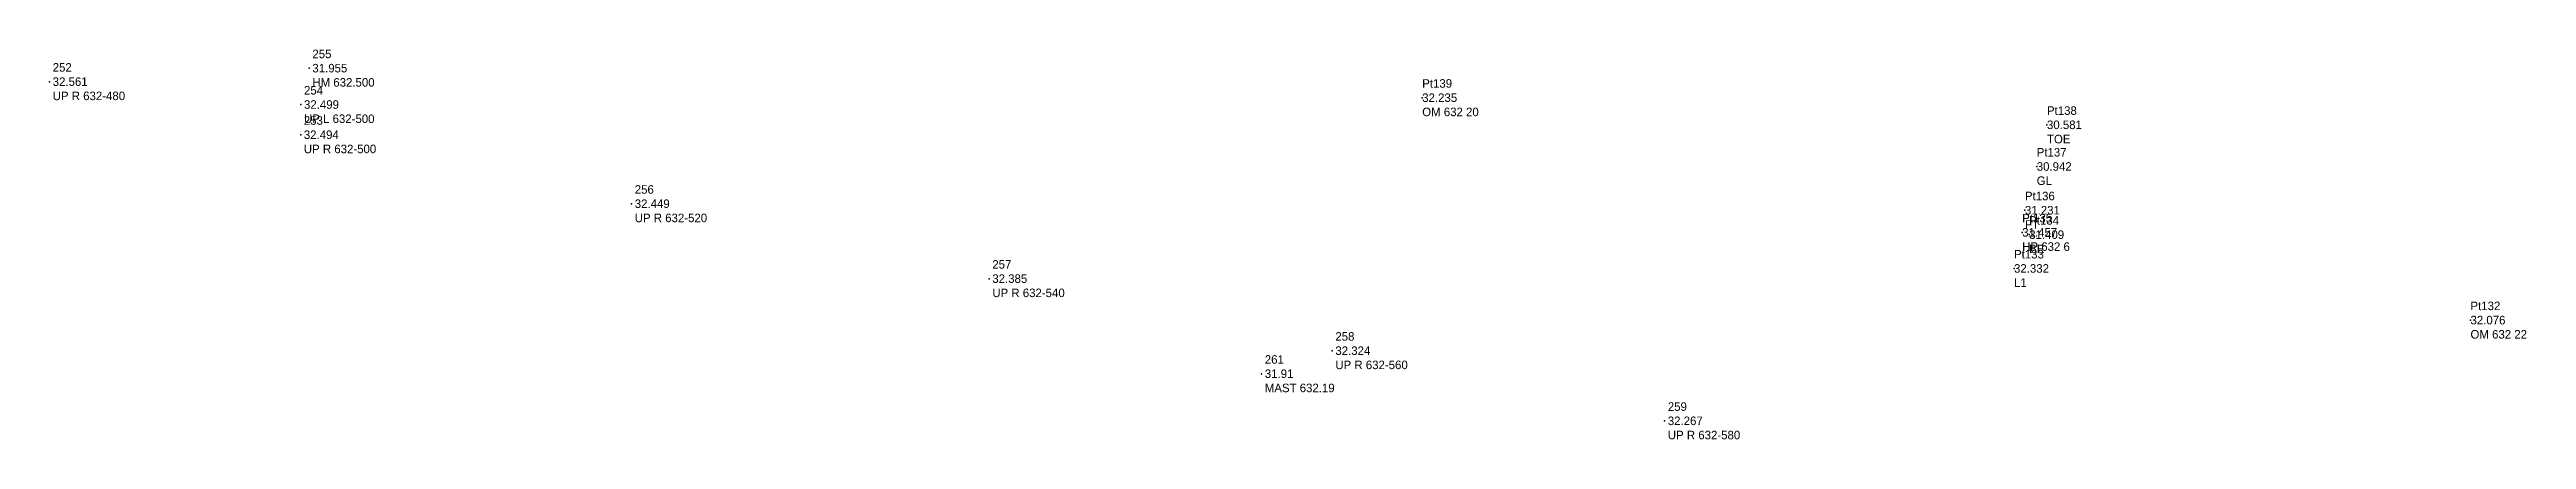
# Model space of a CAD drawing. Header units: metres. Extents: x 169978 to 830021, y 964681 to 1014880.
# Drawn here: x 827208.3 to 827353.3, y 980048.3 to 980071.2 of the extents above; entities that cross this region are included whole.
import ezdxf

# ---------------------------------------------------------------- set-up
doc = ezdxf.new("R2010")
doc.units = ezdxf.units.M

msp = doc.modelspace()

# ---------------------------------------------------------------- texts
at = {"layer": 'MDU TO TN 5628 000 to 634 000_SurveyPoint', "color": 7, "char_height": 0.5, "attachment_point": 4}
for s, insert, width in [('Pt139\\P32.235\\POM 632 20', (827288.67, 980068.37, 32.23), 5), ('Pt138\\P30.581\\PTOE', (827325.24, 980066.78, 30.58), 3), ('Pt137\\P30.942\\PGL', (827324.64, 980064.34, 30.94), 3), ('Pt136\\P31.231\\PFT', (827323.95, 980061.78, 31.23), 3), ('Pt135\\P31.457\\PHP 632 6', (827323.79, 980060.48, 31.46), 4.5), ('Pt134\\P31.409\\PBE', (827324.2, 980060.35, 31.41), 3), ('Pt133\\P32.332\\PL1', (827323.31, 980058.37, 32.33), 3), ('Pt132\\P32.076\\POM 632 22', (827350.03, 980055.34, 32.08), 5)]:
    msp.add_mtext(s, dxfattribs=dict(at, insert=insert, width=width))
at = {"layer": 'MEJ TO TNCH28-100 TO CH35-580_Survey', "char_height": 0.5, "attachment_point": 4}
for s, insert, width in [(' 255\\P 31.955\\P HM 632.500', (827223.52, 980070.1, 31.96), 5.5), (' 252\\P 32.561\\P UP R 632-480', (827208.32, 980069.31, 32.56), 6.5), (' 254\\P 32.499\\P UP L 632-500', (827223.03, 980067.97, 32.5), 6.5), (' 253\\P 32.494\\P UP R 632-500', (827223.02, 980066.2, 32.49), 6.5), (' 256\\P 32.449\\P UP R 632-520', (827242.39, 980062.16, 32.45), 6.5), (' 257\\P 32.385\\P UP R 632-540', (827263.32, 980057.77, 32.39), 6.5), (' 258\\P 32.324\\P UP R 632-560', (827283.4, 980053.55, 32.32), 6.5), (' 261\\P 31.91\\P MAST 632.19', (827279.27, 980052.2, 31.91), 6), (' 259\\P 32.267\\P UP R 632-580', (827302.86, 980049.44, 32.27), 6.5)]:
    msp.add_mtext(s, dxfattribs=dict(at, insert=insert, width=width))

# ---------------------------------------------------------------- linework, layer by layer
at = {"layer": 'MDU TO TN 5628 000 to 634 000_SurveyPoint'}
for p in [(827288.67, 980068.37, 32.23), (827325.24, 980066.78, 30.58), (827324.64, 980064.34, 30.94), (827323.95, 980061.78, 31.23), (827323.79, 980060.48, 31.46), (827324.2, 980060.35, 31.41), (827323.31, 980058.37, 32.33), (827350.03, 980055.34, 32.08)]:
    msp.add_point(p, dxfattribs=at)
at = {"layer": 'MEJ TO TNCH28-100 TO CH35-580_Survey'}
for p in [(827223.52, 980070.1, 31.96), (827208.32, 980069.31, 32.56), (827223.03, 980067.97, 32.5), (827223.02, 980066.2, 32.49), (827242.39, 980062.16, 32.45), (827263.32, 980057.77, 32.39), (827279.27, 980052.2, 31.91), (827283.4, 980053.55, 32.32), (827302.86, 980049.44, 32.27)]:
    msp.add_point(p, dxfattribs=at)

msp.set_redraw_order([(e.dxf.handle, doc.entitydb.next_handle()) for e in msp.query("TEXT MTEXT ATTDEF DIMENSION ARC_DIMENSION")])  # texts and dimensions are drawn at this point

doc.saveas('drawing.dxf')
